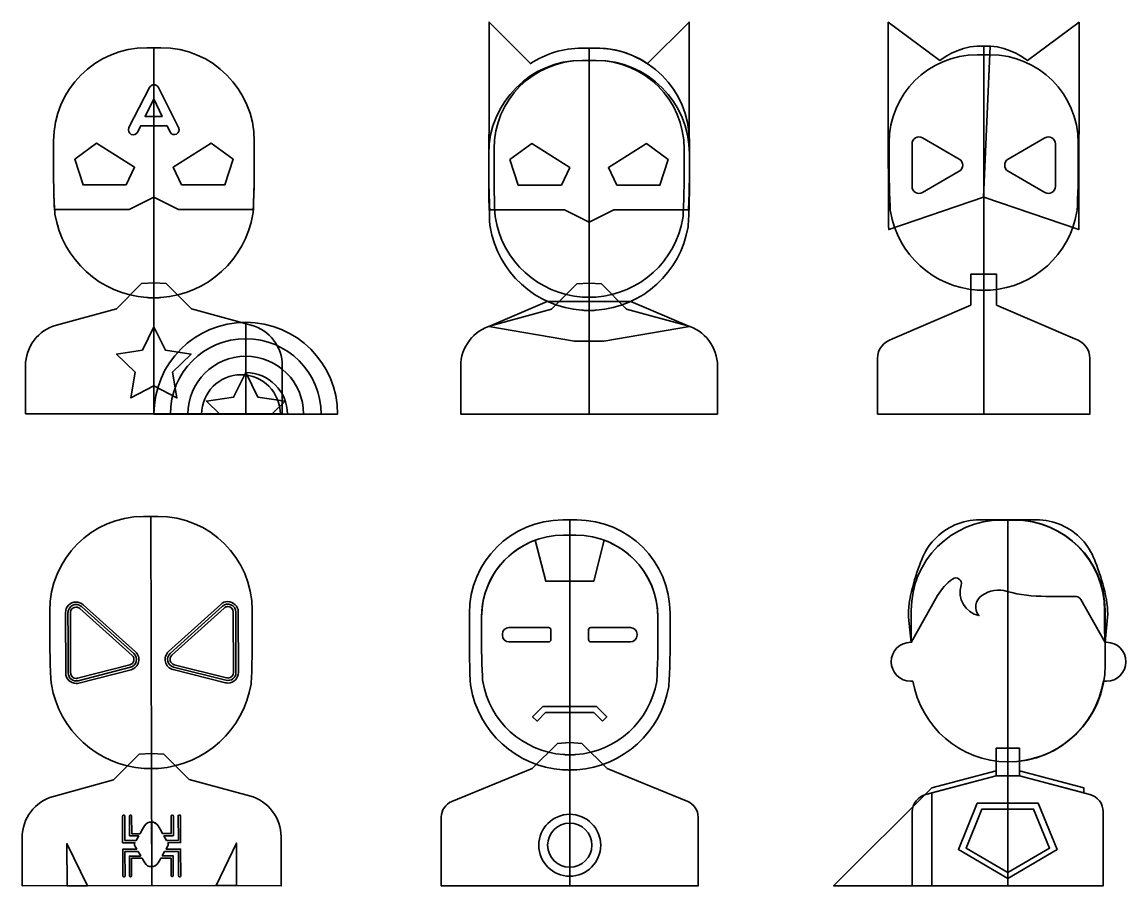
# Model space of a CAD drawing. Header units: inches. Extents: x 219 to 1181, y -856 to -103.
import ezdxf

# ---------------------------------------------------------------- set-up
doc = ezdxf.new("R2010")
doc.units = ezdxf.units.IN
doc.header["$MEASUREMENT"] = 0
doc.layers.add('Layer 1', color=7, linetype='Continuous')

# ---------------------------------------------------------------- blocks, each defined once
blk = doc.blocks.new('block 2')
at = {"layer": 'Layer 1', "color": 250, "lineweight": 35, "true_color": 0x231f20}
for points in [[(1087.99, -735.41), (1078.08, -735.41), (1077.71, -735.41), (1067.8, -735.41), (1067.8, -759.65), (1087.99, -759.65), (1087.99, -735.41)], [(1087.99, -759.65), (1087.99, -735.41), (1078.08, -735.41), (1077.89, -735.41), (1077.89, -759.65), (1087.99, -759.65)], [(1011.65, -770.02), (926.11, -855.56), (1011.65, -855.56), (1011.65, -774.47), (1067.8, -759.66), (1067.8, -755.2), (1011.65, -770.02)], [(1144.14, -774.47), (1087.99, -759.66), (1087.99, -755.2), (1144.14, -770.02), (1144.14, -774.47)], [(1104.48, -783.54), (1120.91, -823.97), (1077.89, -848.96), (1034.87, -823.97), (1051.31, -783.54), (1104.48, -783.54)], [(1077.89, -783.54), (1077.89, -848.96), (1120.91, -823.97), (1104.48, -783.54), (1077.89, -783.54)], [(1100.36, -788.6), (1114.25, -822.78), (1077.89, -843.9), (1041.53, -822.78), (1055.42, -788.6), (1100.36, -788.6)], [(1077.89, -788.6), (1077.89, -843.9), (1114.25, -822.78), (1100.36, -788.6), (1077.89, -788.6)]]:
    blk.add_lwpolyline(points, dxfattribs=at)
for points, knots in [([(1162.61, -615.46), (1162.61, -572.08), (1127.44, -536.91), (1084.06, -536.91), (1084.06, -536.91), (1072.33, -536.91), (1072.33, -536.91), (1028.95, -536.91), (993.78, -572.08), (993.78, -615.46), (993.78, -615.46), (993.78, -643.31), (993.78, -643.31), (993.63, -643.31), (993.49, -643.3), (993.34, -643.3), (983.97, -643.3), (976.38, -650.89), (976.38, -660.26), (976.38, -669.63), (983.97, -677.22), (993.34, -677.22), (993.95, -677.22), (994.55, -677.18), (995.15, -677.12), (1002.21, -716.63), (1036.23, -747.19), (1077.65, -747.5), (1124.63, -747.84), (1162.81, -709.87), (1162.81, -662.98), (1162.81, -661.11), (1162.61, -615.46), (1162.61, -615.46)], [0, 0, 0, 0, 1, 1, 1, 2, 2, 2, 3, 3, 3, 4, 4, 4, 5, 5, 5, 6, 6, 6, 7, 7, 7, 8, 8, 8, 9, 9, 9, 10, 10, 10, 11, 11, 11, 11]), ([(1153.36, -571.15), (1150.88, -564.81), (1147.24, -558.98), (1142.61, -553.99), (1142.61, -553.99), (1142.61, -553.99), (1142.61, -553.99), (1132.34, -542.89), (1117.91, -536.58), (1102.79, -536.58), (1102.79, -536.58), (1053.5, -536.58), (1053.5, -536.58), (1038.38, -536.58), (1023.95, -542.89), (1013.68, -553.99), (1013.68, -553.99), (1013.68, -553.99), (1013.68, -553.99), (1009.05, -558.98), (1005.41, -564.81), (1002.93, -571.15), (997.84, -584.19), (990.08, -606.97), (991.51, -621.51), (991.51, -621.51), (993.67, -643.38), (993.67, -643.38), (993.67, -643.38), (1016.78, -602.57), (1016.78, -602.57), (1020.07, -596.76), (1024.55, -591.89), (1029.83, -588.18), (1033.62, -585.51), (1038.57, -589.12), (1037.22, -593.56), (1037.21, -593.6), (1037.2, -593.64), (1037.18, -593.68), (1037.18, -593.68), (1037.18, -593.68), (1037.18, -593.68), (1033.68, -605.32), (1040.82, -617.48), (1052.7, -620.09), (1048.31, -614.63), (1049.47, -606.59), (1055.22, -602.58), (1061.82, -597.98), (1070, -596.79), (1077.4, -598.95), (1088.33, -602.13), (1099.75, -603.32), (1111.14, -603.32), (1111.14, -603.32), (1137.12, -603.32), (1137.12, -603.32), (1137.22, -603.32), (1137.31, -603.31), (1137.63, -603.36), (1139.23, -603.6), (1140.64, -604.57), (1141.44, -605.97), (1141.44, -605.97), (1162.62, -643.38), (1162.62, -643.38), (1162.62, -643.38), (1164.78, -621.51), (1164.78, -621.51), (1166.21, -606.97), (1158.46, -584.19), (1153.36, -571.15)], [0, 0, 0, 0, 1, 1, 1, 2, 2, 2, 3, 3, 3, 4, 4, 4, 5, 5, 5, 6, 6, 6, 7, 7, 7, 8, 8, 8, 9, 9, 9, 10, 10, 10, 11, 11, 11, 12, 12, 12, 13, 13, 13, 14, 14, 14, 15, 15, 15, 16, 16, 16, 17, 17, 17, 18, 18, 18, 19, 19, 19, 20, 20, 20, 21, 21, 21, 22, 22, 22, 23, 23, 23, 24, 24, 24, 24]), ([(1163.86, -643.3), (1163.34, -643.3), (1162.83, -643.33), (1162.33, -643.37), (1162.27, -630.28), (1162.21, -615.46), (1162.21, -615.46), (1162.21, -572.08), (1127.04, -536.91), (1083.65, -536.91), (1083.65, -536.91), (1077.89, -536.91), (1077.89, -536.91), (1077.89, -536.91), (1077.89, -747.48), (1077.89, -747.48), (1119.78, -747.48), (1154.54, -717.01), (1161.23, -677.02), (1162.08, -677.15), (1162.96, -677.22), (1163.86, -677.22), (1173.22, -677.22), (1180.82, -669.63), (1180.82, -660.26), (1180.82, -650.89), (1173.22, -643.3), (1163.86, -643.3)], [0, 0, 0, 0, 1, 1, 1, 2, 2, 2, 3, 3, 3, 4, 4, 4, 5, 5, 5, 6, 6, 6, 7, 7, 7, 8, 8, 8, 9, 9, 9, 9]), ([(1149.3, -775.84), (1149.3, -775.84), (1087.99, -759.65), (1087.99, -759.65), (1087.99, -759.65), (1087.99, -735.41), (1087.99, -735.41), (1087.99, -735.41), (1078.08, -735.41), (1078.08, -735.41), (1078.08, -735.41), (1077.71, -735.41), (1077.71, -735.41), (1077.71, -735.41), (1067.8, -735.41), (1067.8, -735.41), (1067.8, -735.41), (1067.8, -759.65), (1067.8, -759.65), (1067.8, -759.65), (1006.48, -775.84), (1006.48, -775.84), (999.55, -777.67), (994.72, -783.94), (994.72, -791.11), (994.72, -791.11), (994.72, -855.45), (994.72, -855.45), (994.72, -855.45), (1077.66, -855.45), (1077.66, -855.45), (1077.66, -855.45), (1078.13, -855.45), (1078.13, -855.45), (1078.13, -855.45), (1161.07, -855.45), (1161.07, -855.45), (1161.07, -855.45), (1161.07, -791.11), (1161.07, -791.11), (1161.07, -783.94), (1156.24, -777.67), (1149.3, -775.84)], [0, 0, 0, 0, 1, 1, 1, 2, 2, 2, 3, 3, 3, 4, 4, 4, 5, 5, 5, 6, 6, 6, 7, 7, 7, 8, 8, 8, 9, 9, 9, 10, 10, 10, 11, 11, 11, 12, 12, 12, 13, 13, 13, 14, 14, 14, 14]), ([(1149.3, -775.84), (1149.3, -775.84), (1087.99, -759.65), (1087.99, -759.65), (1087.99, -759.65), (1087.99, -735.41), (1087.99, -735.41), (1087.99, -735.41), (1078.08, -735.41), (1078.08, -735.41), (1078.08, -735.41), (1077.89, -735.41), (1077.89, -735.41), (1077.89, -735.41), (1077.89, -855.45), (1077.89, -855.45), (1077.89, -855.45), (1078.13, -855.45), (1078.13, -855.45), (1078.13, -855.45), (1161.07, -855.45), (1161.07, -855.45), (1161.07, -855.45), (1161.07, -791.11), (1161.07, -791.11), (1161.07, -783.94), (1156.24, -777.67), (1149.3, -775.84)], [0, 0, 0, 0, 1, 1, 1, 2, 2, 2, 3, 3, 3, 4, 4, 4, 5, 5, 5, 6, 6, 6, 7, 7, 7, 8, 8, 8, 9, 9, 9, 9])]:
    blk.add_open_spline(points, degree=3, knots=knots, dxfattribs=at)
blk = doc.blocks.new('block 4')
at = {"layer": 'Layer 1', "color": 250, "lineweight": 35, "true_color": 0x231f20}
blk.add_lwpolyline([(341.04, -185.15), (334, -169.76), (326.34, -185.15), (341.04, -185.15)], dxfattribs=at)
blk.add_open_spline([(314.26, -200.97), (312.26, -199.84), (311.02, -197.6), (312.26, -194.99), (312.26, -194.99), (330.14, -160.04), (330.14, -160.04), (331.82, -156.74), (336.31, -156.62), (337.86, -160.04), (337.86, -160.04), (355.43, -194.99), (355.43, -194.99), (357.98, -199.84), (350.45, -203.71), (348.2, -198.85), (348.2, -198.85), (345.46, -193.37), (345.46, -193.37), (345.46, -193.37), (322.48, -193.37), (322.48, -193.37), (322.48, -193.37), (319.8, -198.85), (319.8, -198.85), (318.8, -200.97), (316.5, -201.4), (314.26, -200.97)], degree=3, knots=[0, 0, 0, 0, 1, 1, 1, 2, 2, 2, 3, 3, 3, 4, 4, 4, 5, 5, 5, 6, 6, 6, 7, 7, 7, 8, 8, 8, 9, 9, 9, 9], dxfattribs=at)
blk = doc.blocks.new('block 3')
at = {"layer": 'Layer 1', "color": 250, "lineweight": 35, "true_color": 0x231f20}
for points in [[(309.83, -244.82), (317.11, -229.43), (284.08, -208.6), (265.04, -222.44), (272.31, -244.82), (309.83, -244.82)], [(358.13, -244.82), (350.85, -229.43), (383.88, -208.6), (402.92, -222.44), (395.65, -244.82), (358.13, -244.82)], [(333.98, -368.62), (344.01, -388.95), (366.44, -392.21), (350.21, -408.03), (354.04, -430.37), (333.98, -419.82), (313.92, -430.37), (317.75, -408.03), (301.52, -392.21), (323.95, -388.95), (333.98, -368.62)], [(344.01, -388.95), (333.98, -368.63), (333.98, -419.82), (354.04, -430.37), (350.21, -408.03), (366.44, -392.21), (344.01, -388.95)], [(436.61, -444.53), (448.2, -433.23), (424.56, -429.79), (413.99, -408.37), (403.41, -429.79), (379.77, -433.23), (391.36, -444.53), (436.61, -444.53)], [(436.61, -444.53), (448.2, -433.23), (424.56, -429.79), (413.99, -408.37), (413.99, -444.53), (436.61, -444.53)]]:
    blk.add_lwpolyline(points, dxfattribs=at)
for points, knots in [([(421.4, -235.45), (421.4, -235.45), (421.4, -206.63), (421.4, -206.63), (421.4, -161.74), (385.01, -125.35), (340.12, -125.35), (340.12, -125.35), (339.97, -125.35), (339.97, -125.35), (339.97, -125.35), (327.99, -125.35), (327.99, -125.35), (327.99, -125.35), (327.84, -125.35), (327.84, -125.35), (282.95, -125.35), (246.56, -161.74), (246.56, -206.63), (246.56, -206.63), (246.56, -235.45), (246.56, -235.45), (246.41, -235.44), (247.21, -270.5), (247.75, -270.44), (254.38, -309.79), (287.28, -340.18), (327.8, -343), (328.41, -343.05), (329.02, -343.1), (329.64, -343.13), (330.25, -343.16), (330.87, -343.17), (331.49, -343.19), (332.11, -343.2), (332.72, -343.24), (333.35, -343.24), (333.56, -343.24), (333.77, -343.23), (333.98, -343.23), (334.19, -343.23), (334.4, -343.24), (334.61, -343.24), (335.24, -343.24), (335.85, -343.2), (336.47, -343.19), (337.09, -343.17), (337.71, -343.16), (338.32, -343.13), (338.94, -343.1), (339.55, -343.05), (340.16, -343), (380.68, -340.18), (413.58, -309.79), (420.22, -270.44), (420.75, -270.5), (421.55, -235.44), (421.4, -235.45)], [0, 0, 0, 0, 1, 1, 1, 2, 2, 2, 3, 3, 3, 4, 4, 4, 5, 5, 5, 6, 6, 6, 7, 7, 7, 8, 8, 8, 9, 9, 9, 10, 10, 10, 11, 11, 11, 12, 12, 12, 13, 13, 13, 14, 14, 14, 15, 15, 15, 16, 16, 16, 17, 17, 17, 18, 18, 18, 19, 19, 19, 19]), ([(247.37, -266.27), (247.37, -266.27), (312.45, -266.27), (312.45, -266.27), (312.45, -266.27), (333.95, -255.5), (333.95, -255.5), (333.95, -255.5), (355.45, -266.27), (355.45, -266.27), (355.45, -266.27), (420.59, -266.27), (420.59, -266.27), (421, -258.14), (421.4, -240.61), (421.42, -236.39), (421.42, -235.78), (421.41, -235.45), (421.4, -235.45), (421.4, -235.45), (421.4, -206.63), (421.4, -206.63), (421.4, -161.74), (385.01, -125.35), (340.12, -125.35), (340.12, -125.35), (339.97, -125.35), (339.97, -125.35), (339.97, -125.35), (327.99, -125.35), (327.99, -125.35), (327.99, -125.35), (327.84, -125.35), (327.84, -125.35), (282.95, -125.35), (246.56, -161.74), (246.56, -206.63), (246.56, -206.63), (246.56, -235.45), (246.56, -235.45), (246.55, -235.45), (246.54, -235.78), (246.54, -236.39), (246.56, -240.61), (246.96, -258.14), (247.37, -266.27)], [0, 0, 0, 0, 1, 1, 1, 2, 2, 2, 3, 3, 3, 4, 4, 4, 5, 5, 5, 6, 6, 6, 7, 7, 7, 8, 8, 8, 9, 9, 9, 10, 10, 10, 11, 11, 11, 12, 12, 12, 13, 13, 13, 14, 14, 14, 15, 15, 15, 15]), ([(421.4, -235.45), (421.4, -235.45), (421.4, -206.63), (421.4, -206.63), (421.4, -161.74), (385.01, -125.35), (340.12, -125.35), (340.12, -125.35), (339.97, -125.35), (339.97, -125.35), (339.97, -125.35), (333.98, -125.35), (333.98, -125.35), (333.98, -125.35), (333.98, -343.23), (333.98, -343.23), (334.19, -343.23), (334.4, -343.24), (334.61, -343.24), (335.24, -343.24), (335.85, -343.2), (336.47, -343.19), (337.09, -343.17), (337.71, -343.16), (338.32, -343.13), (338.94, -343.1), (339.55, -343.05), (340.16, -343), (380.68, -340.18), (413.58, -309.79), (420.22, -270.44), (420.75, -270.5), (421.55, -235.44), (421.4, -235.45)], [0, 0, 0, 0, 1, 1, 1, 2, 2, 2, 3, 3, 3, 4, 4, 4, 5, 5, 5, 6, 6, 6, 7, 7, 7, 8, 8, 8, 9, 9, 9, 10, 10, 10, 11, 11, 11, 11]), ([(420.59, -266.27), (420.73, -263.48), (420.87, -259.59), (420.99, -255.5), (420.99, -255.5), (420.99, -255.5), (420.99, -255.5), (421.04, -253.9), (421.09, -252.26), (421.13, -250.65), (421.13, -250.65), (421.13, -250.65), (421.13, -250.64), (421.17, -249.05), (421.21, -247.47), (421.25, -245.98), (421.25, -245.9), (421.25, -245.82), (421.25, -245.73), (421.25, -245.71), (421.25, -245.69), (421.25, -245.67), (421.26, -245.22), (421.27, -244.78), (421.28, -244.34), (421.28, -244.3), (421.29, -244.25), (421.29, -244.2), (421.29, -244.16), (421.29, -244.12), (421.29, -244.07), (421.3, -243.65), (421.31, -243.23), (421.32, -242.83), (421.32, -242.8), (421.32, -242.76), (421.32, -242.73), (421.32, -242.7), (421.32, -242.66), (421.32, -242.62), (421.32, -242.4), (421.33, -242.19), (421.33, -241.98), (421.34, -241.81), (421.34, -241.65), (421.34, -241.49), (421.35, -241.39), (421.35, -241.28), (421.35, -241.17), (421.35, -241.02), (421.35, -240.87), (421.36, -240.72), (421.36, -240.43), (421.37, -240.15), (421.37, -239.88), (421.37, -239.88), (421.37, -239.87), (421.37, -239.86), (421.38, -239.75), (421.38, -239.65), (421.38, -239.55), (421.38, -239.47), (421.38, -239.39), (421.38, -239.31), (421.39, -239.14), (421.39, -238.97), (421.39, -238.81), (421.39, -238.72), (421.39, -238.63), (421.39, -238.55), (421.4, -238.29), (421.4, -238.05), (421.4, -237.82), (421.41, -237.79), (421.41, -237.75), (421.41, -237.72), (421.41, -237.71), (421.41, -237.7), (421.41, -237.68), (421.41, -237.45), (421.41, -237.23), (421.41, -237.02), (421.41, -236.99), (421.41, -236.95), (421.41, -236.92), (421.42, -236.79), (421.42, -236.69), (421.42, -236.58), (421.42, -236.51), (421.42, -236.43), (421.42, -236.37), (421.42, -236.34), (421.42, -236.31), (421.42, -236.27), (421.42, -236.17), (421.42, -236.08), (421.42, -235.99), (421.42, -235.95), (421.42, -235.91), (421.42, -235.88), (421.42, -235.85), (421.42, -235.83), (421.42, -235.81), (421.42, -235.71), (421.41, -235.62), (421.41, -235.56), (421.41, -235.55), (421.41, -235.55), (421.41, -235.54), (421.41, -235.48), (421.4, -235.45), (421.4, -235.45), (421.4, -235.45), (421.4, -206.63), (421.4, -206.63), (421.4, -161.74), (385.01, -125.35), (340.12, -125.35), (340.12, -125.35), (339.97, -125.35), (339.97, -125.35), (339.97, -125.35), (333.98, -125.35), (333.98, -125.35), (333.98, -125.35), (333.98, -255.53), (333.98, -255.53), (333.98, -255.53), (355.45, -266.27), (355.45, -266.27), (355.45, -266.27), (420.59, -266.27), (420.59, -266.27)], [0, 0, 0, 0, 1, 1, 1, 2, 2, 2, 3, 3, 3, 4, 4, 4, 5, 5, 5, 6, 6, 6, 7, 7, 7, 8, 8, 8, 9, 9, 9, 10, 10, 10, 11, 11, 11, 12, 12, 12, 13, 13, 13, 14, 14, 14, 15, 15, 15, 16, 16, 16, 17, 17, 17, 18, 18, 18, 19, 19, 19, 20, 20, 20, 21, 21, 21, 22, 22, 22, 23, 23, 23, 24, 24, 24, 25, 25, 25, 26, 26, 26, 27, 27, 27, 28, 28, 28, 29, 29, 29, 30, 30, 30, 31, 31, 31, 32, 32, 32, 33, 33, 33, 34, 34, 34, 35, 35, 35, 36, 36, 36, 37, 37, 37, 38, 38, 38, 39, 39, 39, 40, 40, 40, 41, 41, 41, 42, 42, 42, 43, 43, 43, 44, 44, 44, 44]), ([(355.43, -194.99), (355.43, -194.99), (337.86, -160.04), (337.86, -160.04), (337.07, -158.3), (335.53, -157.48), (333.98, -157.53), (333.98, -157.53), (333.98, -169.8), (333.98, -169.8), (333.98, -169.8), (334, -169.76), (334, -169.76), (334, -169.76), (341.04, -185.15), (341.04, -185.15), (341.04, -185.15), (333.98, -185.15), (333.98, -185.15), (333.98, -185.15), (333.98, -193.37), (333.98, -193.37), (333.98, -193.37), (345.46, -193.37), (345.46, -193.37), (345.46, -193.37), (348.2, -198.85), (348.2, -198.85), (350.45, -203.71), (357.98, -199.84), (355.43, -194.99)], [0, 0, 0, 0, 1, 1, 1, 2, 2, 2, 3, 3, 3, 4, 4, 4, 5, 5, 5, 6, 6, 6, 7, 7, 7, 8, 8, 8, 9, 9, 9, 10, 10, 10, 10]), ([(323.29, -330.73), (323.29, -330.73), (301.29, -352.73), (301.29, -352.73), (301.29, -352.73), (249.2, -366.98), (249.2, -366.98), (233.21, -371.36), (222.12, -385.89), (222.12, -402.46), (222.12, -402.46), (222.12, -444.21), (222.12, -444.21), (222.12, -444.21), (333.98, -444.21), (333.98, -444.21), (333.98, -444.21), (333.98, -330.14), (333.98, -330.14), (333.98, -330.14), (323.29, -330.73), (323.29, -330.73)], [0, 0, 0, 0, 1, 1, 1, 2, 2, 2, 3, 3, 3, 4, 4, 4, 5, 5, 5, 6, 6, 6, 7, 7, 7, 7]), ([(344.67, -330.73), (344.67, -330.73), (366.67, -352.73), (366.67, -352.73), (366.67, -352.73), (418.76, -366.98), (418.76, -366.98), (434.75, -371.36), (445.84, -385.89), (445.84, -402.46), (445.84, -402.46), (445.84, -444.21), (445.84, -444.21), (445.84, -444.21), (333.98, -444.21), (333.98, -444.21), (333.98, -444.21), (333.98, -330.14), (333.98, -330.14), (333.98, -330.14), (344.67, -330.73), (344.67, -330.73)], [0, 0, 0, 0, 1, 1, 1, 2, 2, 2, 3, 3, 3, 4, 4, 4, 5, 5, 5, 6, 6, 6, 7, 7, 7, 7]), ([(413.99, -364.52), (369.8, -364.52), (333.98, -400.34), (333.98, -444.53), (333.98, -444.53), (493.99, -444.53), (493.99, -444.53), (493.99, -400.34), (458.17, -364.52), (413.99, -364.52)], [0, 0, 0, 0, 1, 1, 1, 2, 2, 2, 3, 3, 3, 3]), ([(493.99, -444.53), (493.99, -400.34), (458.17, -364.52), (413.99, -364.52), (413.99, -364.52), (413.99, -444.53), (413.99, -444.53), (413.99, -444.53), (493.99, -444.53), (493.99, -444.53)], [0, 0, 0, 0, 1, 1, 1, 2, 2, 2, 3, 3, 3, 3]), ([(413.99, -378.86), (377.72, -378.86), (348.32, -408.26), (348.32, -444.53), (348.32, -444.53), (479.66, -444.53), (479.66, -444.53), (479.66, -408.26), (450.25, -378.86), (413.99, -378.86)], [0, 0, 0, 0, 1, 1, 1, 2, 2, 2, 3, 3, 3, 3]), ([(479.66, -444.53), (479.66, -408.26), (450.25, -378.86), (413.99, -378.86), (413.99, -378.86), (413.99, -444.53), (413.99, -444.53), (413.99, -444.53), (479.66, -444.53), (479.66, -444.53)], [0, 0, 0, 0, 1, 1, 1, 2, 2, 2, 3, 3, 3, 3]), ([(413.99, -394.15), (386.17, -394.15), (363.61, -416.71), (363.61, -444.53), (363.61, -444.53), (464.36, -444.53), (464.36, -444.53), (464.36, -416.71), (441.81, -394.15), (413.99, -394.15)], [0, 0, 0, 0, 1, 1, 1, 2, 2, 2, 3, 3, 3, 3]), ([(464.36, -444.53), (464.36, -416.71), (441.81, -394.15), (413.99, -394.15), (413.99, -394.15), (413.99, -444.53), (413.99, -444.53), (413.99, -444.53), (464.36, -444.53), (464.36, -444.53)], [0, 0, 0, 0, 1, 1, 1, 2, 2, 2, 3, 3, 3, 3]), ([(409.88, -410.22), (390.93, -410.22), (375.58, -425.58), (375.58, -444.53), (375.58, -444.53), (444.19, -444.53), (444.19, -444.53), (444.19, -425.58), (428.83, -410.22), (409.88, -410.22)], [0, 0, 0, 0, 1, 1, 1, 2, 2, 2, 3, 3, 3, 3]), ([(413.99, -408.37), (413.99, -408.37), (413.99, -444.53), (413.99, -444.53), (413.99, -444.53), (450.27, -444.53), (450.27, -444.53), (450.27, -424.56), (434.08, -408.37), (414.11, -408.37), (414.07, -408.37), (414.03, -408.37), (413.99, -408.37)], [0, 0, 0, 0, 1, 1, 1, 2, 2, 2, 3, 3, 3, 4, 4, 4, 4])]:
    blk.add_open_spline(points, degree=3, knots=knots, dxfattribs=at)
at = {"layer": 'Layer 1'}
blk.add_blockref('block 4', (0, 0), dxfattribs=at)
blk = doc.blocks.new('block 5')
at = {"layer": 'Layer 1', "color": 250, "lineweight": 35, "true_color": 0x231f20}
for points in [[(688.98, -245.13), (696.25, -229.74), (663.22, -208.92), (644.18, -222.75), (651.45, -245.13), (688.98, -245.13)], [(737.27, -245.13), (730, -229.74), (763.03, -208.92), (782.07, -222.75), (774.79, -245.13), (737.27, -245.13)], [(713.12, -365.55), (713.12, -346.35), (676.72, -346.35), (625.69, -368.13), (700.38, -381.1), (700.39, -381.1), (713.12, -381.1), (713.12, -365.55)], [(725.86, -381.1), (800.56, -368.13), (749.53, -346.35), (713.12, -346.35), (713.12, -381.1), (725.86, -381.1)]]:
    blk.add_lwpolyline(points, dxfattribs=at)
for points, knots in [([(800.54, -235.76), (800.54, -235.76), (800.54, -206.94), (800.54, -206.94), (800.54, -162.05), (764.15, -125.66), (719.27, -125.66), (719.27, -125.66), (719.12, -125.66), (719.12, -125.66), (719.12, -125.66), (707.13, -125.66), (707.13, -125.66), (707.13, -125.66), (706.98, -125.66), (706.98, -125.66), (690.36, -125.66), (674.91, -130.67), (662.03, -139.23), (662.03, -139.23), (662.12, -139.08), (662.12, -139.08), (662.12, -139.08), (626.05, -103.01), (626.05, -103.01), (626.05, -103.01), (626.05, -199.51), (626.05, -199.51), (626.05, -199.51), (626.06, -199.49), (626.06, -199.49), (625.84, -201.95), (625.71, -204.43), (625.71, -206.94), (625.71, -206.94), (625.71, -235.76), (625.71, -235.76), (625.69, -235.76), (625.69, -236.09), (625.69, -236.7), (625.7, -240.93), (626.11, -258.45), (626.52, -266.58), (626.52, -266.58), (691.6, -266.58), (691.6, -266.58), (691.6, -266.58), (713.1, -277.27), (713.1, -277.27), (713.1, -277.27), (734.59, -266.58), (734.59, -266.58), (734.59, -266.58), (799.73, -266.58), (799.73, -266.58), (800.14, -258.45), (800.55, -240.93), (800.56, -236.7), (800.56, -236.09), (800.55, -235.76), (800.54, -235.76)], [0, 0, 0, 0, 1, 1, 1, 2, 2, 2, 3, 3, 3, 4, 4, 4, 5, 5, 5, 6, 6, 6, 7, 7, 7, 8, 8, 8, 9, 9, 9, 10, 10, 10, 11, 11, 11, 12, 12, 12, 13, 13, 13, 14, 14, 14, 15, 15, 15, 16, 16, 16, 17, 17, 17, 18, 18, 18, 19, 19, 19, 20, 20, 20, 20]), ([(800.56, -236.3), (800.56, -236.27), (800.56, -236.22), (800.56, -236.19), (800.56, -236.16), (800.56, -236.15), (800.56, -236.12), (800.56, -236.02), (800.56, -235.93), (800.56, -235.87), (800.56, -235.86), (800.56, -235.86), (800.55, -235.85), (800.55, -235.79), (800.55, -235.76), (800.54, -235.76), (800.54, -235.76), (800.54, -206.94), (800.54, -206.94), (800.54, -204.42), (800.41, -201.92), (800.19, -199.45), (800.19, -199.45), (800.22, -199.51), (800.22, -199.51), (800.22, -199.51), (800.22, -103.01), (800.22, -103.01), (800.22, -103.01), (764.15, -139.08), (764.15, -139.08), (764.15, -139.08), (764.25, -139.25), (764.25, -139.25), (751.37, -130.67), (735.9, -125.66), (719.27, -125.66), (719.27, -125.66), (719.12, -125.66), (719.12, -125.66), (719.12, -125.66), (713.12, -125.66), (713.12, -125.66), (713.12, -125.66), (713.12, -277.3), (713.12, -277.3), (713.12, -277.3), (734.59, -266.58), (734.59, -266.58), (734.59, -266.58), (799.73, -266.58), (799.73, -266.58), (799.87, -263.79), (800.01, -259.9), (800.14, -255.81), (800.14, -255.81), (800.14, -255.81), (800.14, -255.81), (800.19, -254.21), (800.23, -252.57), (800.27, -250.97), (800.27, -250.96), (800.27, -250.96), (800.27, -250.96), (800.32, -249.36), (800.36, -247.79), (800.39, -246.29), (800.39, -246.21), (800.39, -246.13), (800.4, -246.05), (800.4, -246.02), (800.4, -246), (800.4, -245.98), (800.41, -245.53), (800.42, -245.09), (800.43, -244.65), (800.43, -244.61), (800.43, -244.56), (800.43, -244.52), (800.43, -244.47), (800.43, -244.43), (800.43, -244.38), (800.44, -243.96), (800.45, -243.54), (800.46, -243.14), (800.46, -243.11), (800.46, -243.08), (800.46, -243.05), (800.46, -243.01), (800.46, -242.97), (800.46, -242.93), (800.47, -242.71), (800.47, -242.5), (800.48, -242.29), (800.48, -242.12), (800.48, -241.96), (800.49, -241.8), (800.49, -241.7), (800.49, -241.59), (800.49, -241.48), (800.5, -241.33), (800.5, -241.18), (800.5, -241.04), (800.51, -240.75), (800.51, -240.47), (800.52, -240.2), (800.52, -240.19), (800.52, -240.18), (800.52, -240.17), (800.52, -240.07), (800.52, -239.96), (800.52, -239.86), (800.52, -239.78), (800.53, -239.7), (800.53, -239.62), (800.53, -239.46), (800.53, -239.28), (800.54, -239.13), (800.54, -239.04), (800.54, -238.95), (800.54, -238.86), (800.54, -238.6), (800.55, -238.36), (800.55, -238.13), (800.55, -238.1), (800.55, -238.06), (800.55, -238.03), (800.55, -238.02), (800.55, -238.01), (800.55, -238), (800.55, -237.76), (800.56, -237.54), (800.56, -237.34), (800.56, -237.3), (800.56, -237.26), (800.56, -237.23), (800.56, -237.1), (800.56, -237), (800.56, -236.89), (800.56, -236.82), (800.56, -236.75), (800.56, -236.69), (800.56, -236.65), (800.56, -236.62), (800.56, -236.59), (800.56, -236.48), (800.56, -236.39), (800.56, -236.3)], [0, 0, 0, 0, 1, 1, 1, 2, 2, 2, 3, 3, 3, 4, 4, 4, 5, 5, 5, 6, 6, 6, 7, 7, 7, 8, 8, 8, 9, 9, 9, 10, 10, 10, 11, 11, 11, 12, 12, 12, 13, 13, 13, 14, 14, 14, 15, 15, 15, 16, 16, 16, 17, 17, 17, 18, 18, 18, 19, 19, 19, 20, 20, 20, 21, 21, 21, 22, 22, 22, 23, 23, 23, 24, 24, 24, 25, 25, 25, 26, 26, 26, 27, 27, 27, 28, 28, 28, 29, 29, 29, 30, 30, 30, 31, 31, 31, 32, 32, 32, 33, 33, 33, 34, 34, 34, 35, 35, 35, 36, 36, 36, 37, 37, 37, 38, 38, 38, 39, 39, 39, 40, 40, 40, 41, 41, 41, 42, 42, 42, 43, 43, 43, 44, 44, 44, 45, 45, 45, 46, 46, 46, 47, 47, 47, 48, 48, 48, 49, 49, 49, 49]), ([(800.54, -246.49), (800.54, -246.49), (800.54, -217.67), (800.54, -217.67), (800.54, -172.78), (764.15, -136.39), (719.27, -136.39), (719.27, -136.39), (719.12, -136.39), (719.12, -136.39), (719.12, -136.39), (707.13, -136.39), (707.13, -136.39), (707.13, -136.39), (706.98, -136.39), (706.98, -136.39), (662.1, -136.39), (625.71, -172.78), (625.71, -217.67), (625.71, -217.67), (625.71, -246.49), (625.71, -246.49), (625.55, -246.48), (626.35, -281.54), (626.89, -281.48), (633.53, -320.83), (666.43, -351.22), (706.94, -354.04), (707.55, -354.08), (708.17, -354.14), (708.78, -354.17), (709.4, -354.2), (710.02, -354.21), (710.63, -354.22), (711.25, -354.24), (711.87, -354.28), (712.49, -354.28), (712.7, -354.28), (712.91, -354.27), (713.12, -354.27), (713.34, -354.27), (713.55, -354.28), (713.76, -354.28), (714.38, -354.28), (715, -354.24), (715.62, -354.22), (716.23, -354.21), (716.85, -354.2), (717.47, -354.17), (718.08, -354.14), (718.69, -354.08), (719.31, -354.04), (759.82, -351.22), (792.72, -320.83), (799.36, -281.48), (799.9, -281.54), (800.7, -246.48), (800.54, -246.49)], [0, 0, 0, 0, 1, 1, 1, 2, 2, 2, 3, 3, 3, 4, 4, 4, 5, 5, 5, 6, 6, 6, 7, 7, 7, 8, 8, 8, 9, 9, 9, 10, 10, 10, 11, 11, 11, 12, 12, 12, 13, 13, 13, 14, 14, 14, 15, 15, 15, 16, 16, 16, 17, 17, 17, 18, 18, 18, 19, 19, 19, 19]), ([(795.92, -240.67), (795.92, -240.67), (795.92, -213.38), (795.92, -213.38), (795.92, -170.86), (761.46, -136.39), (718.94, -136.39), (718.94, -136.39), (718.8, -136.39), (718.8, -136.39), (718.8, -136.39), (707.45, -136.39), (707.45, -136.39), (707.45, -136.39), (707.31, -136.39), (707.31, -136.39), (664.79, -136.39), (630.32, -170.86), (630.32, -213.38), (630.32, -213.38), (630.32, -240.67), (630.32, -240.67), (630.18, -240.66), (630.94, -273.87), (631.45, -273.82), (637.73, -311.08), (668.89, -339.87), (707.27, -342.54), (707.85, -342.58), (708.43, -342.63), (709.01, -342.66), (709.59, -342.69), (710.18, -342.7), (710.77, -342.71), (711.35, -342.73), (711.94, -342.76), (712.53, -342.77), (712.73, -342.77), (712.92, -342.76), (713.12, -342.76), (713.33, -342.76), (713.52, -342.77), (713.72, -342.77), (714.31, -342.76), (714.9, -342.73), (715.48, -342.71), (716.07, -342.7), (716.65, -342.69), (717.24, -342.66), (717.82, -342.63), (718.4, -342.58), (718.98, -342.54), (757.36, -339.87), (788.51, -311.08), (794.8, -273.82), (795.31, -273.87), (796.07, -240.66), (795.92, -240.67)], [0, 0, 0, 0, 1, 1, 1, 2, 2, 2, 3, 3, 3, 4, 4, 4, 5, 5, 5, 6, 6, 6, 7, 7, 7, 8, 8, 8, 9, 9, 9, 10, 10, 10, 11, 11, 11, 12, 12, 12, 13, 13, 13, 14, 14, 14, 15, 15, 15, 16, 16, 16, 17, 17, 17, 18, 18, 18, 19, 19, 19, 19]), ([(800.54, -217.67), (800.54, -172.78), (764.15, -136.39), (719.27, -136.39), (719.27, -136.39), (719.12, -136.39), (719.12, -136.39), (719.12, -136.39), (713.12, -136.39), (713.12, -136.39), (713.12, -136.39), (713.12, -354.27), (713.12, -354.27), (713.34, -354.27), (713.55, -354.28), (713.76, -354.28), (714.38, -354.28), (715, -354.24), (715.62, -354.22), (716.23, -354.21), (716.85, -354.2), (717.47, -354.17), (718.08, -354.14), (718.69, -354.08), (719.31, -354.04), (759.82, -351.22), (792.72, -320.83), (799.36, -281.48), (799.9, -281.54), (800.7, -246.48), (800.54, -246.49), (800.54, -246.49), (800.54, -217.67), (800.54, -217.67)], [0, 0, 0, 0, 1, 1, 1, 2, 2, 2, 3, 3, 3, 4, 4, 4, 5, 5, 5, 6, 6, 6, 7, 7, 7, 8, 8, 8, 9, 9, 9, 10, 10, 10, 11, 11, 11, 11]), ([(795.92, -240.67), (795.92, -240.67), (795.92, -213.38), (795.92, -213.38), (795.92, -170.86), (761.46, -136.39), (718.94, -136.39), (718.94, -136.39), (718.8, -136.39), (718.8, -136.39), (718.8, -136.39), (713.12, -136.39), (713.12, -136.39), (713.12, -136.39), (713.12, -342.76), (713.12, -342.76), (713.33, -342.76), (713.52, -342.77), (713.72, -342.77), (714.31, -342.76), (714.9, -342.73), (715.48, -342.71), (716.07, -342.7), (716.65, -342.69), (717.24, -342.66), (717.82, -342.63), (718.4, -342.58), (718.98, -342.54), (757.36, -339.87), (788.51, -311.08), (794.8, -273.82), (795.31, -273.87), (796.07, -240.66), (795.92, -240.67)], [0, 0, 0, 0, 1, 1, 1, 2, 2, 2, 3, 3, 3, 4, 4, 4, 5, 5, 5, 6, 6, 6, 7, 7, 7, 8, 8, 8, 9, 9, 9, 10, 10, 10, 11, 11, 11, 11]), ([(702.44, -331.04), (702.44, -331.04), (680.44, -353.04), (680.44, -353.04), (680.44, -353.04), (628.34, -367.29), (628.34, -367.29), (612.35, -371.67), (601.26, -386.2), (601.26, -402.78), (601.26, -402.78), (601.26, -444.53), (601.26, -444.53), (601.26, -444.53), (713.12, -444.53), (713.12, -444.53), (713.12, -444.53), (713.12, -330.45), (713.12, -330.45), (713.12, -330.45), (702.44, -331.04), (702.44, -331.04)], [0, 0, 0, 0, 1, 1, 1, 2, 2, 2, 3, 3, 3, 4, 4, 4, 5, 5, 5, 6, 6, 6, 7, 7, 7, 7]), ([(723.81, -331.04), (723.81, -331.04), (745.81, -353.04), (745.81, -353.04), (745.81, -353.04), (797.91, -367.29), (797.91, -367.29), (813.9, -371.67), (824.98, -386.2), (824.98, -402.78), (824.98, -402.78), (824.98, -444.53), (824.98, -444.53), (824.98, -444.53), (713.12, -444.53), (713.12, -444.53), (713.12, -444.53), (713.12, -330.45), (713.12, -330.45), (713.12, -330.45), (723.81, -331.04), (723.81, -331.04)], [0, 0, 0, 0, 1, 1, 1, 2, 2, 2, 3, 3, 3, 4, 4, 4, 5, 5, 5, 6, 6, 6, 7, 7, 7, 7])]:
    blk.add_open_spline(points, degree=3, knots=knots, dxfattribs=at)
blk = doc.blocks.new('block 6')
at = {"layer": 'Layer 1', "color": 250, "lineweight": 35, "true_color": 0x231f20}
for points, knots in [([(1062.64, -124.01), (1062.64, -124.01), (1051.18, -124.01), (1051.18, -124.01), (1051.18, -124.01), (1051.04, -124.01), (1051.04, -124.01), (1035.15, -124.01), (1018.83, -136.37), (1018.83, -136.37), (1018.83, -136.37), (973.69, -103.14), (973.69, -103.14), (973.69, -103.14), (973.75, -276.25), (974.14, -283.74), (974.14, -283.74), (1056.88, -255.42), (1056.88, -255.42), (1056.88, -255.42), (1062.64, -124.01), (1062.64, -124.01)], [0, 0, 0, 0, 1, 1, 1, 2, 2, 2, 3, 3, 3, 4, 4, 4, 5, 5, 5, 6, 6, 6, 7, 7, 7, 7]), ([(1140.14, -103.14), (1140.14, -103.14), (1095.01, -136.37), (1095.01, -136.37), (1095.01, -136.37), (1078.68, -124.01), (1062.78, -124.01), (1062.78, -124.01), (1062.64, -124.01), (1062.64, -124.01), (1062.64, -124.01), (1056.91, -124.01), (1056.91, -124.01), (1056.91, -124.01), (1056.91, -255.45), (1056.91, -255.45), (1056.91, -255.45), (1139.68, -283.74), (1139.68, -283.74), (1139.81, -281.17), (1140.14, -103.14), (1140.14, -103.14)], [0, 0, 0, 0, 1, 1, 1, 2, 2, 2, 3, 3, 3, 4, 4, 4, 5, 5, 5, 6, 6, 6, 7, 7, 7, 7]), ([(1139.23, -235.2), (1139.23, -235.2), (1139.23, -208.07), (1139.23, -208.07), (1139.23, -165.8), (1104.96, -131.53), (1062.69, -131.53), (1062.69, -131.53), (1062.55, -131.53), (1062.55, -131.53), (1062.55, -131.53), (1051.27, -131.53), (1051.27, -131.53), (1051.27, -131.53), (1051.13, -131.53), (1051.13, -131.53), (1008.86, -131.53), (974.59, -165.8), (974.59, -208.07), (974.59, -208.07), (974.59, -235.2), (974.59, -235.2), (974.45, -235.2), (975.2, -268.21), (975.71, -268.16), (981.96, -305.2), (1012.94, -333.83), (1051.09, -336.48), (1051.67, -336.52), (1052.24, -336.57), (1052.82, -336.6), (1053.4, -336.63), (1053.98, -336.64), (1054.57, -336.65), (1055.15, -336.67), (1055.73, -336.7), (1056.31, -336.71), (1056.51, -336.71), (1056.71, -336.7), (1056.91, -336.7), (1057.11, -336.7), (1057.31, -336.71), (1057.51, -336.71), (1058.09, -336.7), (1058.67, -336.67), (1059.26, -336.65), (1059.84, -336.64), (1060.42, -336.63), (1061, -336.6), (1061.58, -336.57), (1062.16, -336.52), (1062.73, -336.48), (1100.88, -333.83), (1131.86, -305.2), (1138.11, -268.16), (1138.62, -268.21), (1139.37, -235.2), (1139.23, -235.2)], [0, 0, 0, 0, 1, 1, 1, 2, 2, 2, 3, 3, 3, 4, 4, 4, 5, 5, 5, 6, 6, 6, 7, 7, 7, 8, 8, 8, 9, 9, 9, 10, 10, 10, 11, 11, 11, 12, 12, 12, 13, 13, 13, 14, 14, 14, 15, 15, 15, 16, 16, 16, 17, 17, 17, 18, 18, 18, 19, 19, 19, 19]), ([(1139.23, -235.2), (1139.23, -235.2), (1139.23, -208.07), (1139.23, -208.07), (1139.23, -165.8), (1104.96, -131.53), (1062.69, -131.53), (1062.69, -131.53), (1062.55, -131.53), (1062.55, -131.53), (1062.55, -131.53), (1056.91, -131.53), (1056.91, -131.53), (1056.91, -131.53), (1056.91, -336.7), (1056.91, -336.7), (1057.11, -336.7), (1057.31, -336.71), (1057.51, -336.71), (1058.09, -336.7), (1058.67, -336.67), (1059.26, -336.65), (1059.84, -336.64), (1060.42, -336.63), (1061, -336.6), (1061.58, -336.57), (1062.16, -336.52), (1062.73, -336.48), (1100.88, -333.83), (1131.86, -305.2), (1138.11, -268.16), (1138.62, -268.21), (1139.37, -235.2), (1139.23, -235.2)], [0, 0, 0, 0, 1, 1, 1, 2, 2, 2, 3, 3, 3, 4, 4, 4, 5, 5, 5, 6, 6, 6, 7, 7, 7, 8, 8, 8, 9, 9, 9, 10, 10, 10, 11, 11, 11, 11]), ([(1035.59, -222.41), (1039.64, -224.75), (1039.64, -230.61), (1035.59, -232.95), (1035.59, -232.95), (1019.58, -242.19), (1019.58, -242.19), (1019.58, -242.19), (1003.58, -251.43), (1003.58, -251.43), (999.53, -253.77), (994.46, -250.84), (994.46, -246.16), (994.46, -246.16), (994.46, -227.68), (994.46, -227.68), (994.46, -227.68), (994.46, -209.2), (994.46, -209.2), (994.46, -204.52), (999.53, -201.59), (1003.58, -203.93), (1003.58, -203.93), (1019.58, -213.17), (1019.58, -213.17), (1019.58, -213.17), (1035.59, -222.41), (1035.59, -222.41)], [0, 0, 0, 0, 1, 1, 1, 2, 2, 2, 3, 3, 3, 4, 4, 4, 5, 5, 5, 6, 6, 6, 7, 7, 7, 8, 8, 8, 9, 9, 9, 9]), ([(1078.24, -222.41), (1074.18, -224.75), (1074.18, -230.61), (1078.24, -232.95), (1078.24, -232.95), (1094.24, -242.19), (1094.24, -242.19), (1094.24, -242.19), (1110.24, -251.43), (1110.24, -251.43), (1114.29, -253.77), (1119.36, -250.84), (1119.36, -246.16), (1119.36, -246.16), (1119.36, -227.68), (1119.36, -227.68), (1119.36, -227.68), (1119.36, -209.2), (1119.36, -209.2), (1119.36, -204.52), (1114.29, -201.59), (1110.24, -203.93), (1110.24, -203.93), (1094.24, -213.17), (1094.24, -213.17), (1094.24, -213.17), (1078.24, -222.41), (1078.24, -222.41)], [0, 0, 0, 0, 1, 1, 1, 2, 2, 2, 3, 3, 3, 4, 4, 4, 5, 5, 5, 6, 6, 6, 7, 7, 7, 8, 8, 8, 9, 9, 9, 9]), ([(1136.31, -379.09), (1136.31, -379.09), (1068.17, -349.59), (1068.17, -349.59), (1068.17, -349.59), (1068.17, -322.64), (1068.17, -322.64), (1068.17, -322.64), (1057.07, -322.64), (1057.07, -322.64), (1057.07, -322.64), (1056.75, -322.64), (1056.75, -322.64), (1056.75, -322.64), (1045.65, -322.64), (1045.65, -322.64), (1045.65, -322.64), (1045.65, -349.59), (1045.65, -349.59), (1045.65, -349.59), (977.51, -379.09), (977.51, -379.09), (969.8, -381.12), (964.44, -388.09), (964.44, -396.06), (964.44, -396.06), (964.44, -444.53), (964.44, -444.53), (964.44, -444.53), (1056.69, -444.53), (1056.69, -444.53), (1056.69, -444.53), (1057.13, -444.53), (1057.13, -444.53), (1057.13, -444.53), (1149.38, -444.53), (1149.38, -444.53), (1149.38, -444.53), (1149.38, -396.06), (1149.38, -396.06), (1149.38, -388.09), (1144.02, -381.12), (1136.31, -379.09)], [0, 0, 0, 0, 1, 1, 1, 2, 2, 2, 3, 3, 3, 4, 4, 4, 5, 5, 5, 6, 6, 6, 7, 7, 7, 8, 8, 8, 9, 9, 9, 10, 10, 10, 11, 11, 11, 12, 12, 12, 13, 13, 13, 14, 14, 14, 14]), ([(1136.31, -379.09), (1136.31, -379.09), (1068.17, -349.59), (1068.17, -349.59), (1068.17, -349.59), (1068.17, -322.64), (1068.17, -322.64), (1068.17, -322.64), (1057.07, -322.64), (1057.07, -322.64), (1057.07, -322.64), (1056.91, -322.64), (1056.91, -322.64), (1056.91, -322.64), (1056.91, -444.53), (1056.91, -444.53), (1056.91, -444.53), (1057.13, -444.53), (1057.13, -444.53), (1057.13, -444.53), (1149.38, -444.53), (1149.38, -444.53), (1149.38, -444.53), (1149.38, -396.06), (1149.38, -396.06), (1149.38, -388.09), (1144.02, -381.12), (1136.31, -379.09)], [0, 0, 0, 0, 1, 1, 1, 2, 2, 2, 3, 3, 3, 4, 4, 4, 5, 5, 5, 6, 6, 6, 7, 7, 7, 8, 8, 8, 9, 9, 9, 9])]:
    blk.add_open_spline(points, degree=3, knots=knots, dxfattribs=at)
blk = doc.blocks.new('block 8')
at = {"layer": 'Layer 1', "color": 250, "lineweight": 35, "true_color": 0x231f20}
for points, knots in [([(398.5, -678.79), (397.75, -678.79), (396.98, -678.7), (396.24, -678.51), (396.24, -678.51), (350.66, -667.07), (350.66, -667.07), (347.33, -666.24), (344.85, -663.75), (344.01, -660.42), (343.18, -657.09), (344.2, -653.72), (346.75, -651.42), (346.75, -651.42), (392.17, -610.27), (392.17, -610.27), (393.89, -608.71), (395.99, -607.89), (398.25, -607.88), (403.32, -607.87), (407.45, -611.97), (407.46, -617.02), (407.46, -617.02), (407.61, -669.61), (407.61, -669.61), (407.63, -674.66), (403.54, -678.77), (398.5, -678.79)], [0, 0, 0, 0, 1, 1, 1, 2, 2, 2, 3, 3, 3, 4, 4, 4, 5, 5, 5, 6, 6, 6, 7, 7, 7, 8, 8, 8, 9, 9, 9, 9]), ([(348.2, -653.02), (348.2, -653.02), (393.63, -611.87), (393.63, -611.87), (398.11, -607.81), (405.28, -610.98), (405.3, -617.03), (405.3, -617.03), (405.37, -639.97), (405.37, -639.97), (405.37, -639.97), (405.45, -669.62), (405.45, -669.62), (405.46, -674.17), (401.18, -677.52), (396.76, -676.41), (396.76, -676.41), (351.19, -664.97), (351.19, -664.97), (345.77, -663.61), (344.06, -656.77), (348.2, -653.02)], [0, 0, 0, 0, 1, 1, 1, 2, 2, 2, 3, 3, 3, 4, 4, 4, 5, 5, 5, 6, 6, 6, 7, 7, 7, 7]), ([(398.26, -612.21), (397.09, -612.22), (395.99, -612.65), (395.08, -613.47), (395.08, -613.47), (349.65, -654.62), (349.65, -654.62), (348.31, -655.84), (347.77, -657.61), (348.21, -659.37), (348.65, -661.12), (349.96, -662.43), (351.71, -662.87), (351.71, -662.87), (397.29, -674.31), (397.29, -674.31), (397.69, -674.41), (398.09, -674.46), (398.49, -674.46), (401.14, -674.45), (403.29, -672.28), (403.29, -669.62), (403.29, -669.62), (403.14, -617.03), (403.14, -617.03), (403.13, -614.01), (400.65, -612.21), (398.26, -612.21)], [0, 0, 0, 0, 1, 1, 1, 2, 2, 2, 3, 3, 3, 4, 4, 4, 5, 5, 5, 6, 6, 6, 7, 7, 7, 8, 8, 8, 9, 9, 9, 9])]:
    blk.add_open_spline(points, degree=3, knots=knots, dxfattribs=at)
blk = doc.blocks.new('block 9')
at = {"layer": 'Layer 1', "color": 250, "lineweight": 35, "true_color": 0x231f20}
for points, knots in [([(257.12, -670.04), (257.12, -670.04), (256.97, -617.45), (256.97, -617.45), (256.95, -612.39), (261.07, -608.27), (266.13, -608.26), (268.39, -608.25), (270.5, -609.06), (272.22, -610.6), (272.22, -610.6), (317.88, -651.5), (317.88, -651.5), (320.44, -653.79), (321.48, -657.15), (320.67, -660.48), (319.85, -663.82), (317.38, -666.32), (314.05, -667.17), (314.05, -667.17), (268.54, -678.87), (268.54, -678.87), (267.8, -679.06), (267.04, -679.16), (266.28, -679.16), (261.24, -679.18), (257.13, -675.08), (257.12, -670.04)], [0, 0, 0, 0, 1, 1, 1, 2, 2, 2, 3, 3, 3, 4, 4, 4, 5, 5, 5, 6, 6, 6, 7, 7, 7, 8, 8, 8, 9, 9, 9, 9]), ([(316.44, -653.11), (316.44, -653.11), (270.78, -612.22), (270.78, -612.22), (266.27, -608.18), (259.12, -611.39), (259.13, -617.44), (259.13, -617.44), (259.2, -640.38), (259.2, -640.38), (259.2, -640.38), (259.28, -670.03), (259.28, -670.03), (259.29, -674.58), (263.59, -677.91), (268, -676.77), (268, -676.77), (313.52, -665.08), (313.52, -665.08), (318.92, -663.69), (320.6, -656.83), (316.44, -653.11)], [0, 0, 0, 0, 1, 1, 1, 2, 2, 2, 3, 3, 3, 4, 4, 4, 5, 5, 5, 6, 6, 6, 7, 7, 7, 7]), ([(261.3, -617.43), (261.3, -617.43), (261.44, -670.02), (261.44, -670.02), (261.45, -672.68), (263.61, -674.84), (266.26, -674.83), (266.66, -674.83), (267.07, -674.78), (267.47, -674.68), (267.47, -674.68), (312.98, -662.98), (312.98, -662.98), (314.73, -662.53), (316.03, -661.22), (316.46, -659.46), (316.89, -657.7), (316.34, -655.93), (314.99, -654.72), (314.99, -654.72), (269.33, -613.83), (269.33, -613.83), (268.42, -613.01), (267.32, -612.58), (266.15, -612.58), (263.76, -612.59), (261.29, -614.41), (261.3, -617.43)], [0, 0, 0, 0, 1, 1, 1, 2, 2, 2, 3, 3, 3, 4, 4, 4, 5, 5, 5, 6, 6, 6, 7, 7, 7, 8, 8, 8, 9, 9, 9, 9])]:
    blk.add_open_spline(points, degree=3, knots=knots, dxfattribs=at)
blk = doc.blocks.new('block 7')
at = {"layer": 'Layer 1', "color": 250, "lineweight": 35, "true_color": 0x231f20}
for points in [[(258.28, -855.45), (258.17, -818.61), (276.13, -855.4), (258.28, -855.45)], [(405.96, -855.03), (405.85, -818.2), (388.11, -855.08), (405.96, -855.03)]]:
    blk.add_lwpolyline(points, dxfattribs=at)
for points, knots in [([(419.69, -644.44), (419.69, -644.44), (419.61, -615.37), (419.61, -615.37), (419.48, -570.1), (382.68, -533.5), (337.41, -533.63), (337.41, -533.63), (337.26, -533.63), (337.26, -533.63), (337.26, -533.63), (325.17, -533.66), (325.17, -533.66), (325.17, -533.66), (325.02, -533.66), (325.02, -533.66), (279.75, -533.79), (243.15, -570.6), (243.27, -615.87), (243.27, -615.87), (243.36, -644.93), (243.36, -644.93), (243.2, -644.93), (244.11, -680.28), (244.65, -680.23), (251.46, -719.89), (284.72, -750.45), (325.59, -753.18), (326.21, -753.22), (326.83, -753.27), (327.45, -753.3), (328.07, -753.33), (328.7, -753.34), (329.32, -753.35), (329.94, -753.37), (330.57, -753.4), (331.19, -753.41), (331.41, -753.41), (331.62, -753.39), (331.83, -753.39), (332.05, -753.39), (332.26, -753.4), (332.47, -753.4), (333.1, -753.4), (333.72, -753.36), (334.34, -753.34), (334.97, -753.32), (335.59, -753.31), (336.21, -753.28), (336.83, -753.25), (337.45, -753.19), (338.07, -753.14), (378.92, -750.19), (412.02, -719.44), (418.6, -679.74), (419.14, -679.79), (419.85, -644.43), (419.69, -644.44)], [0, 0, 0, 0, 1, 1, 1, 2, 2, 2, 3, 3, 3, 4, 4, 4, 5, 5, 5, 6, 6, 6, 7, 7, 7, 8, 8, 8, 9, 9, 9, 10, 10, 10, 11, 11, 11, 12, 12, 12, 13, 13, 13, 14, 14, 14, 15, 15, 15, 16, 16, 16, 17, 17, 17, 18, 18, 18, 19, 19, 19, 19]), ([(419.69, -644.44), (419.69, -644.44), (419.61, -615.37), (419.61, -615.37), (419.48, -570.1), (382.68, -533.5), (337.41, -533.63), (337.41, -533.63), (337.26, -533.63), (337.26, -533.63), (337.26, -533.63), (331.21, -533.65), (331.21, -533.65), (331.21, -533.65), (331.83, -753.39), (331.83, -753.39), (332.05, -753.39), (332.26, -753.4), (332.47, -753.4), (333.1, -753.4), (333.72, -753.36), (334.34, -753.34), (334.97, -753.32), (335.59, -753.31), (336.21, -753.28), (336.83, -753.25), (337.45, -753.19), (338.07, -753.14), (378.92, -750.19), (412.02, -719.44), (418.6, -679.74), (419.14, -679.79), (419.85, -644.43), (419.69, -644.44)], [0, 0, 0, 0, 1, 1, 1, 2, 2, 2, 3, 3, 3, 4, 4, 4, 5, 5, 5, 6, 6, 6, 7, 7, 7, 8, 8, 8, 9, 9, 9, 10, 10, 10, 11, 11, 11, 11]), ([(321.02, -740.82), (321.02, -740.82), (298.89, -763.07), (298.89, -763.07), (298.89, -763.07), (246.39, -777.59), (246.39, -777.59), (230.28, -782.05), (219.13, -796.73), (219.18, -813.45), (219.18, -813.45), (219.3, -855.56), (219.3, -855.56), (219.3, -855.56), (332.12, -855.24), (332.12, -855.24), (332.12, -855.24), (331.79, -740.19), (331.79, -740.19), (331.79, -740.19), (321.02, -740.82), (321.02, -740.82)], [0, 0, 0, 0, 1, 1, 1, 2, 2, 2, 3, 3, 3, 4, 4, 4, 5, 5, 5, 6, 6, 6, 7, 7, 7, 7]), ([(342.57, -740.76), (342.57, -740.76), (364.82, -762.88), (364.82, -762.88), (364.82, -762.88), (417.41, -777.11), (417.41, -777.11), (433.55, -781.47), (444.77, -796.1), (444.82, -812.82), (444.82, -812.82), (444.94, -855.56), (444.94, -855.56), (444.94, -855.56), (332.12, -855.24), (332.12, -855.24), (332.12, -855.24), (331.79, -740.19), (331.79, -740.19), (331.79, -740.19), (342.57, -740.76), (342.57, -740.76)], [0, 0, 0, 0, 1, 1, 1, 2, 2, 2, 3, 3, 3, 4, 4, 4, 5, 5, 5, 6, 6, 6, 7, 7, 7, 7]), ([(356.28, -817.86), (356.28, -817.86), (357.27, -817.86), (357.27, -817.86), (357.27, -817.86), (357.2, -794.69), (357.2, -794.69), (357.2, -794.19), (356.8, -793.79), (356.3, -793.79), (356.3, -793.79), (356.12, -793.79), (356.12, -793.79), (355.62, -793.79), (355.22, -794.2), (355.22, -794.69), (355.22, -794.69), (355.28, -815.76), (355.28, -815.76), (355.28, -815.83), (355.23, -815.88), (355.16, -815.88), (355.16, -815.88), (345.07, -815.91), (345.07, -815.91), (345.03, -815.91), (344.99, -815.89), (344.97, -815.85), (344.97, -815.85), (342.72, -811.98), (342.72, -811.98), (342.67, -811.9), (342.73, -811.8), (342.83, -811.8), (342.83, -811.8), (349.16, -811.78), (349.16, -811.78), (349.16, -811.78), (350.06, -811.78), (350.06, -811.78), (350.06, -811.78), (350.96, -811.77), (350.96, -811.77), (350.96, -811.77), (350.91, -794.7), (350.91, -794.7), (350.91, -794.21), (350.51, -793.81), (350.01, -793.81), (350.01, -793.81), (350.01, -793.81), (350.01, -793.81), (349.51, -793.81), (349.11, -794.21), (349.12, -794.71), (349.12, -794.71), (349.16, -809.86), (349.16, -809.86), (349.16, -809.93), (349.1, -809.98), (349.03, -809.98), (349.03, -809.98), (341.64, -810), (341.64, -810), (341.6, -810), (341.55, -809.98), (341.53, -809.94), (341.53, -809.94), (339.35, -806.18), (339.35, -806.18), (339.35, -806.18), (337.65, -803.26), (337.65, -803.26), (335.02, -798.73), (328.48, -798.75), (325.87, -803.29), (325.87, -803.29), (324.19, -806.22), (324.19, -806.22), (324.19, -806.22), (322.03, -810), (322.03, -810), (322, -810.04), (321.96, -810.06), (321.92, -810.06), (321.92, -810.06), (314.76, -810.08), (314.76, -810.08), (314.69, -810.08), (314.63, -810.02), (314.63, -809.96), (314.63, -809.96), (314.59, -794.81), (314.59, -794.81), (314.59, -794.31), (314.19, -793.91), (313.69, -793.91), (313.69, -793.91), (313.69, -793.91), (313.69, -793.91), (313.19, -793.91), (312.79, -794.32), (312.79, -794.81), (312.79, -794.81), (312.84, -811.88), (312.84, -811.88), (312.84, -811.88), (313.74, -811.88), (313.74, -811.88), (313.74, -811.88), (314.64, -811.88), (314.64, -811.88), (314.64, -811.88), (320.74, -811.86), (320.74, -811.86), (320.84, -811.86), (320.9, -811.96), (320.85, -812.05), (320.85, -812.05), (318.63, -815.92), (318.63, -815.92), (318.6, -815.96), (318.56, -815.99), (318.52, -815.99), (318.52, -815.99), (308.86, -816.01), (308.86, -816.01), (308.79, -816.02), (308.73, -815.96), (308.73, -815.89), (308.73, -815.89), (308.67, -794.82), (308.67, -794.82), (308.67, -794.33), (308.27, -793.93), (307.77, -793.93), (307.77, -793.93), (307.59, -793.93), (307.59, -793.93), (307.09, -793.93), (306.69, -794.33), (306.69, -794.83), (306.69, -794.83), (306.76, -818), (306.76, -818), (306.76, -818), (307.75, -818), (307.75, -818), (307.75, -818), (308.74, -818), (308.74, -818), (308.74, -818), (317.45, -817.97), (317.45, -817.97), (317.45, -817.97), (317.45, -817.97), (317.45, -817.97), (316.96, -818.84), (316.96, -819.9), (317.46, -820.76), (317.46, -820.76), (319, -823.42), (319, -823.42), (319.05, -823.5), (318.99, -823.61), (318.9, -823.61), (318.9, -823.61), (308.76, -823.64), (308.76, -823.64), (308.76, -823.64), (307.77, -823.64), (307.77, -823.64), (307.77, -823.64), (306.77, -823.64), (306.77, -823.64), (306.77, -823.64), (306.84, -846.82), (306.84, -846.82), (306.84, -847.31), (307.25, -847.71), (307.74, -847.71), (307.74, -847.71), (307.93, -847.71), (307.93, -847.71), (308.42, -847.71), (308.82, -847.31), (308.82, -846.81), (308.82, -846.81), (308.76, -825.74), (308.76, -825.74), (308.76, -825.67), (308.82, -825.62), (308.89, -825.62), (308.89, -825.62), (320.19, -825.58), (320.19, -825.58), (320.23, -825.58), (320.28, -825.61), (320.3, -825.65), (320.3, -825.65), (322.45, -829.35), (322.45, -829.35), (322.5, -829.44), (322.44, -829.54), (322.34, -829.54), (322.34, -829.54), (314.5, -829.56), (314.5, -829.56), (314.5, -829.56), (313.6, -829.57), (313.6, -829.57), (313.6, -829.57), (312.7, -829.57), (312.7, -829.57), (312.7, -829.57), (312.75, -846.64), (312.75, -846.64), (312.75, -847.13), (313.15, -847.54), (313.65, -847.53), (313.65, -847.53), (313.65, -847.53), (313.65, -847.53), (314.14, -847.53), (314.54, -847.13), (314.54, -846.63), (314.54, -846.63), (314.5, -831.48), (314.5, -831.48), (314.5, -831.42), (314.56, -831.36), (314.62, -831.36), (314.62, -831.36), (323.53, -831.33), (323.53, -831.33), (323.57, -831.33), (323.62, -831.36), (323.64, -831.4), (323.64, -831.4), (324.26, -832.47), (324.26, -832.47), (324.26, -832.47), (325.96, -835.39), (325.96, -835.39), (328.59, -839.92), (335.14, -839.9), (337.74, -835.36), (337.74, -835.36), (339.42, -832.43), (339.42, -832.43), (339.42, -832.43), (340.04, -831.35), (340.04, -831.35), (340.06, -831.31), (340.1, -831.29), (340.15, -831.29), (340.15, -831.29), (348.9, -831.26), (348.9, -831.26), (348.97, -831.26), (349.03, -831.32), (349.03, -831.39), (349.03, -831.39), (349.07, -846.54), (349.07, -846.54), (349.07, -847.03), (349.47, -847.43), (349.97, -847.43), (349.97, -847.43), (349.97, -847.43), (349.97, -847.43), (350.47, -847.43), (350.87, -847.03), (350.87, -846.53), (350.87, -846.53), (350.82, -829.46), (350.82, -829.46), (350.82, -829.46), (349.92, -829.46), (349.92, -829.46), (349.92, -829.46), (349.02, -829.46), (349.02, -829.46), (349.02, -829.46), (341.33, -829.49), (341.33, -829.49), (341.23, -829.49), (341.17, -829.38), (341.22, -829.3), (341.22, -829.3), (343.35, -825.58), (343.35, -825.58), (343.37, -825.54), (343.41, -825.52), (343.46, -825.52), (343.46, -825.52), (355.19, -825.49), (355.19, -825.49), (355.25, -825.49), (355.31, -825.54), (355.31, -825.61), (355.31, -825.61), (355.37, -846.68), (355.37, -846.68), (355.37, -847.17), (355.77, -847.58), (356.27, -847.57), (356.27, -847.57), (356.45, -847.57), (356.45, -847.57), (356.95, -847.57), (357.35, -847.17), (357.35, -846.67), (357.35, -846.67), (357.28, -823.5), (357.28, -823.5), (357.28, -823.5), (356.29, -823.5), (356.29, -823.5), (356.29, -823.5), (355.3, -823.5), (355.3, -823.5), (355.3, -823.5), (344.74, -823.54), (344.74, -823.54), (344.64, -823.54), (344.58, -823.43), (344.63, -823.35), (344.63, -823.35), (346.16, -820.68), (346.16, -820.68), (346.66, -819.82), (346.65, -818.75), (346.15, -817.89), (346.15, -817.89), (346.15, -817.89), (346.15, -817.89), (346.15, -817.89), (355.29, -817.87), (355.29, -817.87), (355.29, -817.87), (356.28, -817.86), (356.28, -817.86)], [0, 0, 0, 0, 1, 1, 1, 2, 2, 2, 3, 3, 3, 4, 4, 4, 5, 5, 5, 6, 6, 6, 7, 7, 7, 8, 8, 8, 9, 9, 9, 10, 10, 10, 11, 11, 11, 12, 12, 12, 13, 13, 13, 14, 14, 14, 15, 15, 15, 16, 16, 16, 17, 17, 17, 18, 18, 18, 19, 19, 19, 20, 20, 20, 21, 21, 21, 22, 22, 22, 23, 23, 23, 24, 24, 24, 25, 25, 25, 26, 26, 26, 27, 27, 27, 28, 28, 28, 29, 29, 29, 30, 30, 30, 31, 31, 31, 32, 32, 32, 33, 33, 33, 34, 34, 34, 35, 35, 35, 36, 36, 36, 37, 37, 37, 38, 38, 38, 39, 39, 39, 40, 40, 40, 41, 41, 41, 42, 42, 42, 43, 43, 43, 44, 44, 44, 45, 45, 45, 46, 46, 46, 47, 47, 47, 48, 48, 48, 49, 49, 49, 50, 50, 50, 51, 51, 51, 52, 52, 52, 53, 53, 53, 54, 54, 54, 55, 55, 55, 56, 56, 56, 57, 57, 57, 58, 58, 58, 59, 59, 59, 60, 60, 60, 61, 61, 61, 62, 62, 62, 63, 63, 63, 64, 64, 64, 65, 65, 65, 66, 66, 66, 67, 67, 67, 68, 68, 68, 69, 69, 69, 70, 70, 70, 71, 71, 71, 72, 72, 72, 73, 73, 73, 74, 74, 74, 75, 75, 75, 76, 76, 76, 77, 77, 77, 78, 78, 78, 79, 79, 79, 80, 80, 80, 81, 81, 81, 82, 82, 82, 83, 83, 83, 84, 84, 84, 85, 85, 85, 86, 86, 86, 87, 87, 87, 88, 88, 88, 89, 89, 89, 90, 90, 90, 91, 91, 91, 92, 92, 92, 93, 93, 93, 94, 94, 94, 95, 95, 95, 96, 96, 96, 97, 97, 97, 98, 98, 98, 99, 99, 99, 100, 100, 100, 101, 101, 101, 102, 102, 102, 103, 103, 103, 104, 104, 104, 105, 105, 105, 106, 106, 106, 107, 107, 107, 108, 108, 108, 109, 109, 109, 110, 110, 110, 111, 111, 111, 112, 112, 112, 113, 113, 113, 114, 114, 114, 114]), ([(356.3, -793.79), (356.3, -793.79), (356.12, -793.79), (356.12, -793.79), (355.62, -793.79), (355.22, -794.2), (355.22, -794.69), (355.22, -794.69), (355.28, -815.76), (355.28, -815.76), (355.28, -815.83), (355.23, -815.88), (355.16, -815.88), (355.16, -815.88), (345.07, -815.91), (345.07, -815.91), (345.03, -815.91), (344.99, -815.89), (344.97, -815.85), (344.97, -815.85), (342.72, -811.98), (342.72, -811.98), (342.67, -811.9), (342.73, -811.8), (342.83, -811.8), (342.83, -811.8), (349.16, -811.78), (349.16, -811.78), (349.16, -811.78), (350.06, -811.78), (350.06, -811.78), (350.06, -811.78), (350.96, -811.77), (350.96, -811.77), (350.96, -811.77), (350.91, -794.7), (350.91, -794.7), (350.91, -794.21), (350.51, -793.81), (350.01, -793.81), (349.51, -793.81), (349.11, -794.21), (349.12, -794.71), (349.12, -794.71), (349.16, -809.86), (349.16, -809.86), (349.16, -809.93), (349.1, -809.98), (349.03, -809.98), (349.03, -809.98), (341.64, -810), (341.64, -810), (341.6, -810), (341.55, -809.98), (341.53, -809.94), (341.53, -809.94), (339.35, -806.18), (339.35, -806.18), (339.35, -806.18), (337.65, -803.26), (337.65, -803.26), (336.38, -801.07), (334.18, -799.95), (331.96, -799.89), (331.96, -799.89), (332.07, -838.76), (332.07, -838.76), (334.29, -838.69), (336.48, -837.56), (337.74, -835.36), (337.74, -835.36), (339.42, -832.43), (339.42, -832.43), (339.42, -832.43), (340.04, -831.35), (340.04, -831.35), (340.06, -831.31), (340.1, -831.29), (340.15, -831.29), (340.15, -831.29), (348.9, -831.26), (348.9, -831.26), (348.97, -831.26), (349.03, -831.32), (349.03, -831.39), (349.03, -831.39), (349.07, -846.54), (349.07, -846.54), (349.07, -847.03), (349.47, -847.43), (349.97, -847.43), (350.47, -847.43), (350.87, -847.03), (350.87, -846.53), (350.87, -846.53), (350.82, -829.46), (350.82, -829.46), (350.82, -829.46), (349.92, -829.46), (349.92, -829.46), (349.92, -829.46), (349.02, -829.46), (349.02, -829.46), (349.02, -829.46), (341.33, -829.49), (341.33, -829.49), (341.23, -829.49), (341.17, -829.38), (341.22, -829.3), (341.22, -829.3), (343.35, -825.58), (343.35, -825.58), (343.37, -825.54), (343.41, -825.52), (343.46, -825.52), (343.46, -825.52), (355.19, -825.49), (355.19, -825.49), (355.25, -825.49), (355.31, -825.54), (355.31, -825.61), (355.31, -825.61), (355.37, -846.68), (355.37, -846.68), (355.37, -847.17), (355.77, -847.58), (356.27, -847.57), (356.27, -847.57), (356.45, -847.57), (356.45, -847.57), (356.95, -847.57), (357.35, -847.17), (357.35, -846.67), (357.35, -846.67), (357.28, -823.5), (357.28, -823.5), (357.28, -823.5), (356.29, -823.5), (356.29, -823.5), (356.29, -823.5), (355.3, -823.5), (355.3, -823.5), (355.3, -823.5), (344.74, -823.54), (344.74, -823.54), (344.64, -823.54), (344.58, -823.43), (344.63, -823.35), (344.63, -823.35), (346.16, -820.68), (346.16, -820.68), (346.66, -819.82), (346.65, -818.75), (346.15, -817.89), (346.15, -817.89), (355.29, -817.87), (355.29, -817.87), (355.29, -817.87), (356.28, -817.86), (356.28, -817.86), (356.28, -817.86), (357.27, -817.86), (357.27, -817.86), (357.27, -817.86), (357.2, -794.69), (357.2, -794.69), (357.2, -794.19), (356.8, -793.79), (356.3, -793.79)], [0, 0, 0, 0, 1, 1, 1, 2, 2, 2, 3, 3, 3, 4, 4, 4, 5, 5, 5, 6, 6, 6, 7, 7, 7, 8, 8, 8, 9, 9, 9, 10, 10, 10, 11, 11, 11, 12, 12, 12, 13, 13, 13, 14, 14, 14, 15, 15, 15, 16, 16, 16, 17, 17, 17, 18, 18, 18, 19, 19, 19, 20, 20, 20, 21, 21, 21, 22, 22, 22, 23, 23, 23, 24, 24, 24, 25, 25, 25, 26, 26, 26, 27, 27, 27, 28, 28, 28, 29, 29, 29, 30, 30, 30, 31, 31, 31, 32, 32, 32, 33, 33, 33, 34, 34, 34, 35, 35, 35, 36, 36, 36, 37, 37, 37, 38, 38, 38, 39, 39, 39, 40, 40, 40, 41, 41, 41, 42, 42, 42, 43, 43, 43, 44, 44, 44, 45, 45, 45, 46, 46, 46, 47, 47, 47, 48, 48, 48, 49, 49, 49, 50, 50, 50, 51, 51, 51, 52, 52, 52, 53, 53, 53, 54, 54, 54, 55, 55, 55, 56, 56, 56, 56])]:
    blk.add_open_spline(points, degree=3, knots=knots, dxfattribs=at)
at = {"layer": 'Layer 1'}
for name in ['block 9', 'block 8']:
    blk.add_blockref(name, (0, 0), dxfattribs=at)
blk = doc.blocks.new('block 10')
at = {"layer": 'Layer 1', "color": 250, "lineweight": 35, "true_color": 0x231f20}
blk.add_lwpolyline([(724.73, -712.03), (728.56, -708.19), (719.56, -699.18), (719.56, -699.16), (672.94, -699.16), (672.94, -699.18), (663.94, -708.19), (667.77, -712.03), (675.21, -704.59), (717.29, -704.59), (724.73, -712.03)], dxfattribs=at)
for points, knots in [([(783.67, -646.79), (783.67, -646.79), (783.67, -617.98), (783.67, -617.98), (783.67, -573.09), (747.28, -536.7), (702.39, -536.7), (702.39, -536.7), (702.24, -536.7), (702.24, -536.7), (702.24, -536.7), (690.26, -536.7), (690.26, -536.7), (690.26, -536.7), (690.11, -536.7), (690.11, -536.7), (645.22, -536.7), (608.83, -573.09), (608.83, -617.98), (608.83, -617.98), (608.83, -646.79), (608.83, -646.79), (608.68, -646.79), (609.48, -681.84), (610.02, -681.79), (616.66, -721.13), (649.55, -751.53), (690.07, -754.35), (690.68, -754.39), (691.29, -754.44), (691.91, -754.48), (692.52, -754.5), (693.14, -754.51), (693.76, -754.53), (694.38, -754.55), (695, -754.58), (695.62, -754.59), (695.83, -754.59), (696.04, -754.58), (696.25, -754.58), (696.46, -754.58), (696.67, -754.59), (696.88, -754.59), (697.51, -754.58), (698.12, -754.55), (698.74, -754.53), (699.36, -754.51), (699.98, -754.5), (700.59, -754.48), (701.21, -754.44), (701.82, -754.39), (702.44, -754.35), (742.95, -751.53), (775.85, -721.13), (782.49, -681.79), (783.03, -681.84), (783.82, -646.79), (783.67, -646.79)], [0, 0, 0, 0, 1, 1, 1, 2, 2, 2, 3, 3, 3, 4, 4, 4, 5, 5, 5, 6, 6, 6, 7, 7, 7, 8, 8, 8, 9, 9, 9, 10, 10, 10, 11, 11, 11, 12, 12, 12, 13, 13, 13, 14, 14, 14, 15, 15, 15, 16, 16, 16, 17, 17, 17, 18, 18, 18, 19, 19, 19, 19]), ([(783.67, -646.79), (783.67, -646.79), (783.67, -617.98), (783.67, -617.98), (783.67, -573.09), (747.28, -536.7), (702.39, -536.7), (702.39, -536.7), (702.24, -536.7), (702.24, -536.7), (702.24, -536.7), (696.25, -536.7), (696.25, -536.7), (696.25, -536.7), (696.25, -754.58), (696.25, -754.58), (696.46, -754.58), (696.67, -754.59), (696.88, -754.59), (697.51, -754.58), (698.12, -754.55), (698.74, -754.53), (699.36, -754.51), (699.98, -754.5), (700.59, -754.48), (701.21, -754.44), (701.82, -754.39), (702.44, -754.35), (742.95, -751.53), (775.85, -721.13), (782.49, -681.79), (783.03, -681.84), (783.82, -646.79), (783.67, -646.79)], [0, 0, 0, 0, 1, 1, 1, 2, 2, 2, 3, 3, 3, 4, 4, 4, 5, 5, 5, 6, 6, 6, 7, 7, 7, 8, 8, 8, 9, 9, 9, 10, 10, 10, 11, 11, 11, 11]), ([(783.67, -617.98), (783.67, -573.09), (747.28, -536.7), (702.39, -536.7), (702.39, -536.7), (702.24, -536.7), (702.24, -536.7), (702.24, -536.7), (696.25, -536.7), (696.25, -536.7), (696.25, -536.7), (696.25, -590.19), (696.25, -590.19), (696.25, -590.19), (717.18, -590.19), (717.18, -590.19), (717.18, -590.19), (726.37, -554.35), (726.37, -554.35), (753.61, -564.4), (773.04, -590.6), (773.04, -621.34), (773.04, -621.34), (773.04, -646.65), (773.04, -646.65), (773.17, -646.65), (772.47, -677.44), (772, -677.39), (766.17, -711.95), (737.27, -738.65), (701.68, -741.13), (701.14, -741.17), (700.61, -741.21), (700.06, -741.24), (699.52, -741.27), (698.98, -741.27), (698.44, -741.29), (697.89, -741.3), (697.35, -741.33), (696.81, -741.34), (696.62, -741.34), (696.44, -741.33), (696.25, -741.33), (696.25, -741.33), (696.25, -741.33), (696.25, -741.33), (696.25, -741.33), (696.25, -754.58), (696.25, -754.58), (696.25, -754.58), (696.25, -754.58), (696.25, -754.58), (696.46, -754.58), (696.67, -754.59), (696.88, -754.59), (697.51, -754.58), (698.12, -754.55), (698.74, -754.53), (699.36, -754.51), (699.98, -754.5), (700.59, -754.48), (701.21, -754.44), (701.82, -754.39), (702.44, -754.35), (742.95, -751.53), (775.85, -721.13), (782.49, -681.79), (783.03, -681.84), (783.82, -646.79), (783.67, -646.79), (783.67, -646.79), (783.67, -617.98), (783.67, -617.98)], [0, 0, 0, 0, 1, 1, 1, 2, 2, 2, 3, 3, 3, 4, 4, 4, 5, 5, 5, 6, 6, 6, 7, 7, 7, 8, 8, 8, 9, 9, 9, 10, 10, 10, 11, 11, 11, 12, 12, 12, 13, 13, 13, 14, 14, 14, 15, 15, 15, 16, 16, 16, 17, 17, 17, 18, 18, 18, 19, 19, 19, 20, 20, 20, 21, 21, 21, 22, 22, 22, 23, 23, 23, 24, 24, 24, 24]), ([(773.04, -621.34), (773.04, -581.91), (741.07, -549.95), (701.64, -549.95), (701.64, -549.95), (701.51, -549.95), (701.51, -549.95), (701.51, -549.95), (690.99, -549.95), (690.99, -549.95), (690.99, -549.95), (690.86, -549.95), (690.86, -549.95), (651.43, -549.95), (619.46, -581.91), (619.46, -621.34), (619.46, -621.34), (619.46, -646.65), (619.46, -646.65), (619.33, -646.65), (620.03, -677.44), (620.5, -677.39), (626.33, -711.95), (655.23, -738.65), (690.82, -741.13), (691.36, -741.17), (691.89, -741.21), (692.44, -741.24), (692.98, -741.27), (693.52, -741.27), (694.06, -741.29), (694.61, -741.3), (695.15, -741.33), (695.69, -741.34), (695.88, -741.34), (696.06, -741.33), (696.25, -741.33), (696.44, -741.33), (696.62, -741.34), (696.81, -741.34), (697.35, -741.33), (697.89, -741.3), (698.44, -741.29), (698.98, -741.27), (699.52, -741.27), (700.06, -741.24), (700.6, -741.21), (701.14, -741.17), (701.68, -741.13), (737.27, -738.65), (766.17, -711.95), (772, -677.39), (772.47, -677.44), (773.17, -646.65), (773.04, -646.65), (773.04, -646.65), (773.04, -621.34), (773.04, -621.34)], [0, 0, 0, 0, 1, 1, 1, 2, 2, 2, 3, 3, 3, 4, 4, 4, 5, 5, 5, 6, 6, 6, 7, 7, 7, 8, 8, 8, 9, 9, 9, 10, 10, 10, 11, 11, 11, 12, 12, 12, 13, 13, 13, 14, 14, 14, 15, 15, 15, 16, 16, 16, 17, 17, 17, 18, 18, 18, 19, 19, 19, 19]), ([(772, -677.39), (766.17, -711.95), (737.27, -738.65), (701.68, -741.13), (701.14, -741.17), (700.61, -741.21), (700.06, -741.24), (699.52, -741.27), (698.98, -741.27), (698.44, -741.29), (697.89, -741.3), (697.35, -741.33), (696.81, -741.34), (696.62, -741.34), (696.44, -741.33), (696.25, -741.33), (696.06, -741.33), (695.88, -741.34), (695.7, -741.34), (695.15, -741.33), (694.61, -741.3), (694.06, -741.29), (693.52, -741.27), (692.98, -741.27), (692.44, -741.24), (691.9, -741.21), (691.36, -741.17), (690.82, -741.13), (655.23, -738.65), (626.33, -711.95), (620.5, -677.39), (620.03, -677.44), (619.33, -646.65), (619.46, -646.65), (619.46, -646.65), (619.46, -621.34), (619.46, -621.34), (619.46, -590.6), (638.89, -564.4), (666.14, -554.35), (666.14, -554.35), (675.32, -590.19), (675.32, -590.19), (675.32, -590.19), (717.18, -590.19), (717.18, -590.19), (717.18, -590.19), (726.37, -554.35), (726.37, -554.35), (753.61, -564.4), (773.04, -590.6), (773.04, -621.34), (773.04, -621.34), (773.04, -646.65), (773.04, -646.65), (773.17, -646.65), (772.47, -677.44), (772, -677.39)], [0, 0, 0, 0, 1, 1, 1, 2, 2, 2, 3, 3, 3, 4, 4, 4, 5, 5, 5, 6, 6, 6, 7, 7, 7, 8, 8, 8, 9, 9, 9, 10, 10, 10, 11, 11, 11, 12, 12, 12, 13, 13, 13, 14, 14, 14, 15, 15, 15, 16, 16, 16, 17, 17, 17, 18, 18, 18, 19, 19, 19, 19]), ([(677.85, -643.03), (677.85, -643.03), (643.44, -643.03), (643.44, -643.03), (640.19, -643.03), (637.56, -640.4), (637.56, -637.15), (637.56, -637.15), (637.56, -636.3), (637.56, -636.3), (637.56, -633.05), (640.19, -630.42), (643.44, -630.42), (643.44, -630.42), (677.85, -630.42), (677.85, -630.42), (678.96, -630.42), (679.85, -631.31), (679.85, -632.42), (679.85, -632.42), (679.85, -641.03), (679.85, -641.03), (679.85, -642.14), (678.96, -643.03), (677.85, -643.03)], [0, 0, 0, 0, 1, 1, 1, 2, 2, 2, 3, 3, 3, 4, 4, 4, 5, 5, 5, 6, 6, 6, 7, 7, 7, 8, 8, 8, 8]), ([(714.65, -643.03), (714.65, -643.03), (749.06, -643.03), (749.06, -643.03), (752.31, -643.03), (754.94, -640.4), (754.94, -637.15), (754.94, -637.15), (754.94, -636.3), (754.94, -636.3), (754.94, -633.05), (752.31, -630.42), (749.06, -630.42), (749.06, -630.42), (714.65, -630.42), (714.65, -630.42), (713.54, -630.42), (712.65, -631.31), (712.65, -632.42), (712.65, -632.42), (712.65, -641.03), (712.65, -641.03), (712.65, -642.14), (713.54, -643.03), (714.65, -643.03)], [0, 0, 0, 0, 1, 1, 1, 2, 2, 2, 3, 3, 3, 4, 4, 4, 5, 5, 5, 6, 6, 6, 7, 7, 7, 8, 8, 8, 8]), ([(685.56, -731.35), (685.56, -731.35), (663.56, -753.35), (663.56, -753.35), (663.56, -753.35), (593.46, -782.03), (593.46, -782.03), (587.97, -784.27), (584.39, -789.61), (584.39, -795.53), (584.39, -795.53), (584.39, -855.56), (584.39, -855.56), (584.39, -855.56), (696.25, -855.56), (696.25, -855.56), (696.25, -855.56), (696.25, -730.75), (696.25, -730.75), (696.25, -730.75), (685.56, -731.35), (685.56, -731.35)], [0, 0, 0, 0, 1, 1, 1, 2, 2, 2, 3, 3, 3, 4, 4, 4, 5, 5, 5, 6, 6, 6, 7, 7, 7, 7]), ([(706.94, -731.35), (706.94, -731.35), (728.94, -753.35), (728.94, -753.35), (728.94, -753.35), (799.04, -782.03), (799.04, -782.03), (804.53, -784.27), (808.11, -789.61), (808.11, -795.53), (808.11, -795.53), (808.11, -855.56), (808.11, -855.56), (808.11, -855.56), (696.25, -855.56), (696.25, -855.56), (696.25, -855.56), (696.25, -730.75), (696.25, -730.75), (696.25, -730.75), (706.94, -731.35), (706.94, -731.35)], [0, 0, 0, 0, 1, 1, 1, 2, 2, 2, 3, 3, 3, 4, 4, 4, 5, 5, 5, 6, 6, 6, 7, 7, 7, 7]), ([(723.22, -820.13), (723.22, -835.03), (711.15, -847.1), (696.25, -847.1), (681.35, -847.1), (669.28, -835.03), (669.28, -820.13), (669.28, -805.23), (681.35, -793.16), (696.25, -793.16), (711.15, -793.16), (723.22, -805.23), (723.22, -820.13)], [0, 0, 0, 0, 1, 1, 1, 2, 2, 2, 3, 3, 3, 4, 4, 4, 4]), ([(715.48, -820.13), (715.48, -830.75), (706.87, -839.36), (696.25, -839.36), (685.63, -839.36), (677.02, -830.75), (677.02, -820.13), (677.02, -809.51), (685.63, -800.9), (696.25, -800.9), (706.87, -800.9), (715.48, -809.51), (715.48, -820.13)], [0, 0, 0, 0, 1, 1, 1, 2, 2, 2, 3, 3, 3, 4, 4, 4, 4])]:
    blk.add_open_spline(points, degree=3, knots=knots, dxfattribs=at)

msp = doc.modelspace()

# ---------------------------------------------------------------- block references
at = {"layer": 'Layer 1'}
for name in ['block 5', 'block 6', 'block 3', 'block 7', 'block 10', 'block 2']:
    msp.add_blockref(name, (0, 0), dxfattribs=at)

doc.saveas('drawing.dxf')
